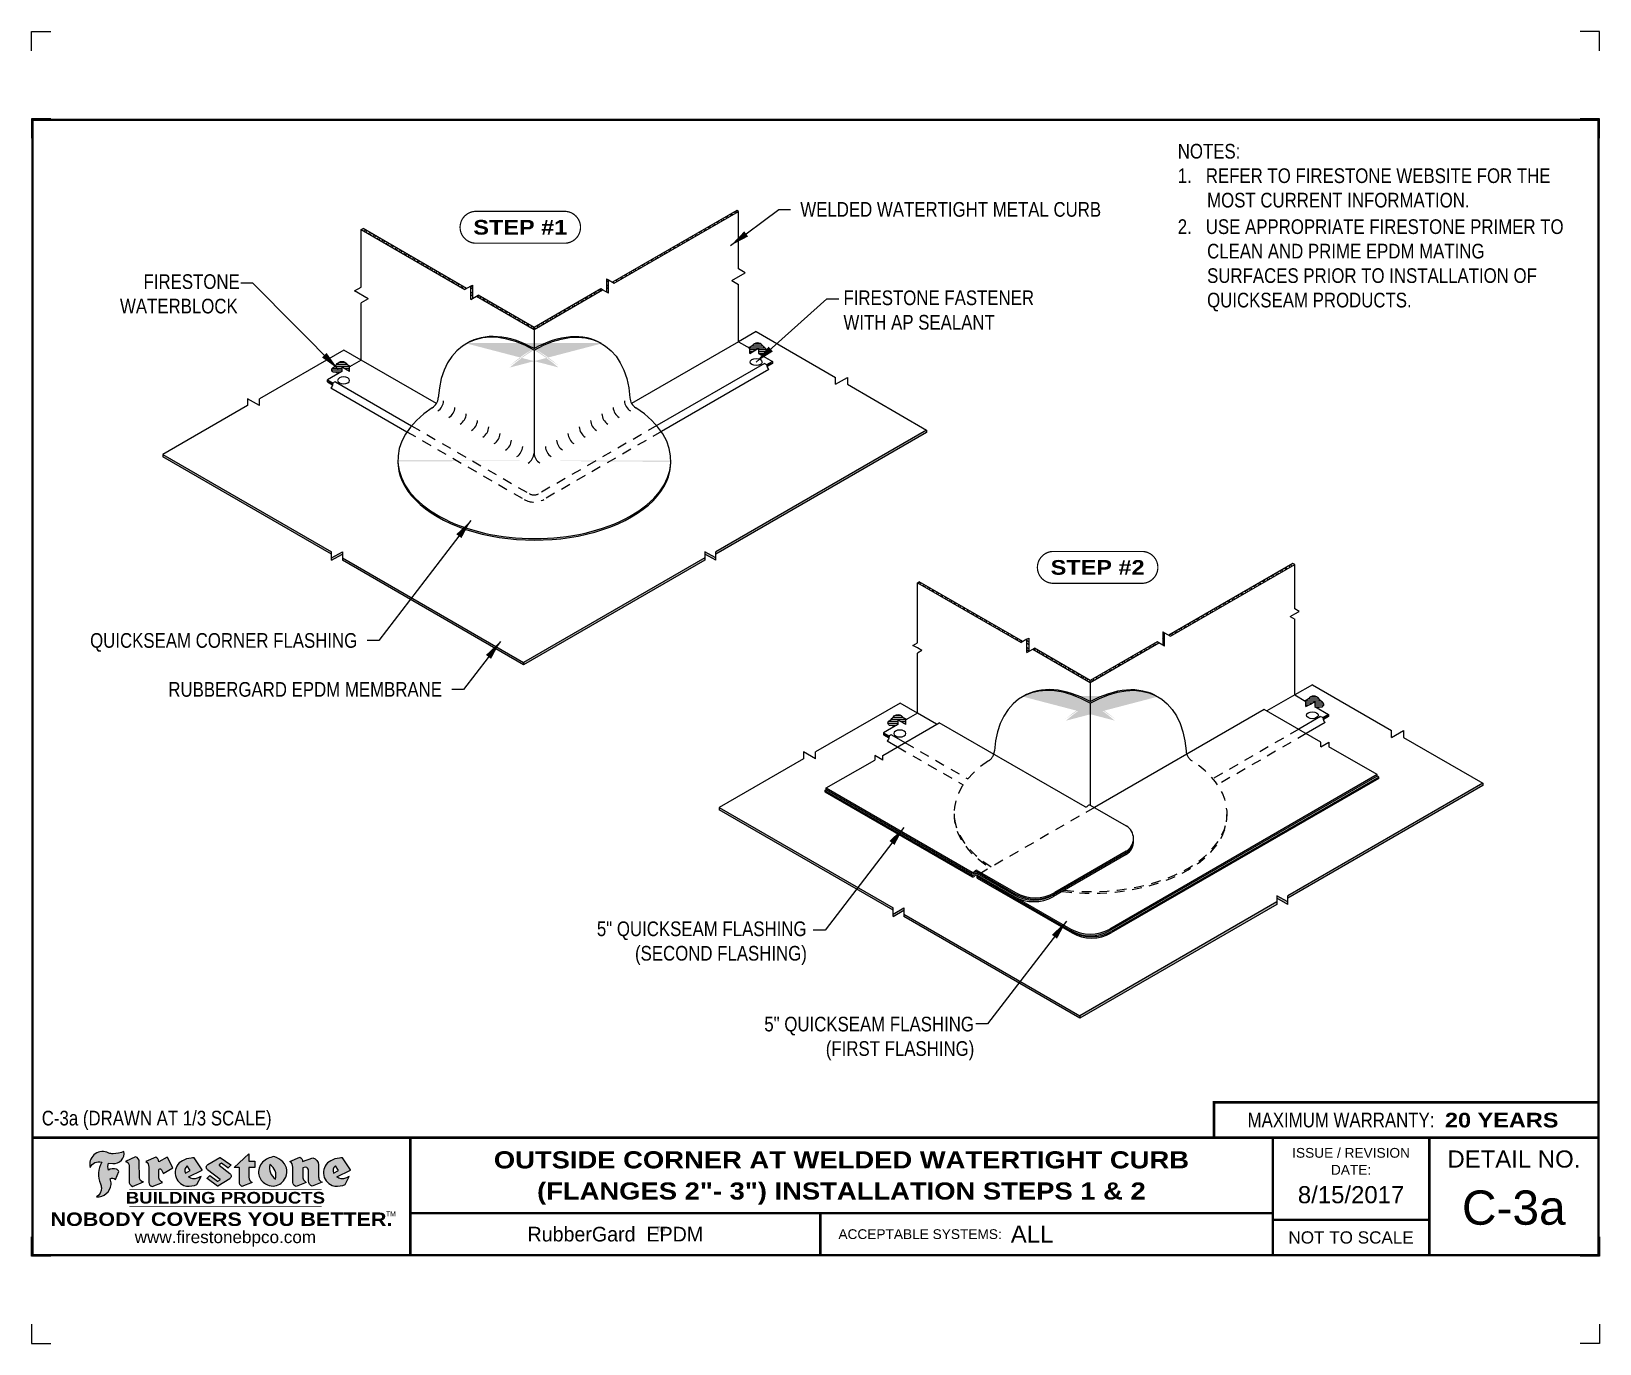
# Model space of a CAD drawing. Header units: inches. Extents: x 143.4 to 163.5, y -203.9 to -187.2.
import ezdxf
from ezdxf.enums import TextEntityAlignment as Align

# ---------------------------------------------------------------- set-up
doc = ezdxf.new("R2010")
doc.units = ezdxf.units.IN
doc.header["$MEASUREMENT"] = 0
doc.linetypes.add('HIDDEN', pattern=[0.375, 0.25, -0.125])
doc.linetypes.add('HIDDEN2', pattern=[0.1875, 0.125, -0.0625])
doc.layers.get('0').update_dxf_attribs({"linetype": 'CONTINUOUS'})
doc.layers.get('DEFPOINTS').update_dxf_attribs({"linetype": 'CONTINUOUS'})
for name, color, linetype in [('FSBP-ACCESSORY-OTHER', 7, 'CONTINUOUS'), ('FSBP-ANNO-NOTE', 7, 'CONTINUOUS'), ('FSBP-MEMBRANE', 7, 'CONTINUOUS'), ('FSBP-SEALANTS', 1, 'CONTINUOUS'), ('FSBP-TTLB', 7, 'CONTINUOUS'), ('FSBP-TTLB-BORDER', 7, 'CONTINUOUS'), ('FSBP-TTLB-TEXT', 7, 'CONTINUOUS')]:
    doc.layers.add(name, color=color, linetype=linetype)
doc.styles.add('FSBP_ARIAL', font='arial.ttf')
doc.styles.add('FSBP_ARIAL_BOLD', font='')
doc.styles.add('FSBP_ARIAL_NAR', font='ARIALN.TTF')
doc.styles.add('FSBP_BANKGOTHIC', font='bgothm.ttf')
doc.styles.get('FSBP_ARIAL_BOLD').set_extended_font_data('Arial Black')
doc.dimstyles.new('FSBP-LEADER', dxfattribs={"dimtxt": 0.1875, "dimasz": 0.25, "dimexe": 0.0625, "dimexo": 0.125, "dimgap": 0.125, "dimtad": 0, "dimtih": 1, "dimtoh": 1, "dimdec": 4, "dimzin": 0, "dimdsep": 46, "dimlunit": 4, "dimtxsty": 'FSBP_ARIAL_NAR', "dimcen": 0.09375, "dimclrd": 256, "dimclre": 256, "dimclrt": 256, "dimadec": 0, "dimazin": 0, "dimtfac": 1, "dimtdec": 4, "dimtofl": 0, "dimtmove": 0, "dimatfit": 3, "dimfxl": 0, "dimtolj": 1, "dimtzin": 0, "dimlwd": -1, "dimlwe": -1, "dimarcsym": 0})
pattern_1 = [(135, (0, 0), (-0.04419417382415922, -0.04419417382415922), []), (135, (-0.03125, 0), (-0.04419417382415922, -0.04419417382415922), [])]
pattern_2 = [(45, (0, 0), (-0.04419417382415922, 0.04419417382415922), []), (45, (0, 0.03125), (-0.04419417382415922, 0.04419417382415922), [])]

msp = doc.modelspace()

# ---------------------------------------------------------------- texts
at = {"layer": 'DEFPOINTS', "style": 'FSBP_ARIAL_NAR'}
msp.add_text('C-3a (DRAWN AT 1/3 SCALE)', height=0.1875, dxfattribs=at).set_placement((143.5798584845296, -201.0655095565149), align=Align.MIDDLE_LEFT)
at = {"layer": 'FSBP-ANNO-NOTE', "style": 'FSBP_ARIAL_NAR'}
msp.add_text('WELDED WATERTIGHT METAL CURB', height=0.1875, dxfattribs=at).set_placement((153.2689497439648, -189.4585586756097), align=Align.MIDDLE_LEFT)
at = {"layer": 'FSBP-ANNO-NOTE', "style": 'FSBP_ARIAL_BOLD'}
for s, p in [('STEP #1', (149.6921324151309, -189.6872129354302)), ('STEP #2', (157.0662683834358, -194.0312612183982))]:
    msp.add_text(s, height=0.1875, dxfattribs=at).set_placement(p, align=Align.MIDDLE_CENTER)
at = {"layer": 'FSBP-ANNO-NOTE', "style": 'FSBP_ARIAL_NAR'}
for s, p in [('QUICKSEAM CORNER FLASHING', (147.6097011687113, -194.9646291264521)), ('RUBBERGARD EPDM MEMBRANE', (148.6922329234419, -195.5896291264521))]:
    msp.add_text(s, height=0.1875, dxfattribs=at).set_placement(p, align=Align.MIDDLE_RIGHT)
at = {"layer": 'FSBP-ANNO-NOTE', "char_height": 0.1875, "attachment_point": 1, "style": 'FSBP_ARIAL_NAR'}
for s, width, gutter_width, heights, insert in [('NOTES:\\P1.   REFER TO FIRESTONE WEBSITE FOR THE                \\P{\\W6.27837; }MOST CURRENT INFORMATION.\\P{\\H0.08333x;\\P}2.   USE APPROPRIATE FIRESTONE PRIMER TO \\P{\\W6.27837; }CLEAN AND PRIME EPDM MATING \\P{\\W6.27837; }SURFACES PRIOR TO INSTALLATION OF \\P{\\W6.27837; }QUICKSEAM PRODUCTS.', 4.986888542189263, 23.08110225731588, [2.327758077406431], (158.0896091806474, -188.6216997933432)), ('{\\W7.97533; }FIRESTONE \\P{\\W2.93893; }WATERBLOCK', 1.675922913218528, 5, [0], (144.4035212792335, -190.2873201503893)), ('FIRESTONE FASTENER\\PWITH AP SEALANT', 2.469300291246327, 5, [0], (153.8198967228594, -190.4939093140716)), ('{\\W2.42442; }5" QUICKSEAM FLASHING \\P{\\W5.2882;  }(SECOND FLASHING)', 2.801271269462291, 5, [0], (150.525589230834, -198.5538134322722)), ('{\\W2.42442; }5" QUICKSEAM FLASHING \\P{\\W7.785;  }(FIRST FLASHING)', 2.801271269462291, 5, [0], (152.664122735721, -199.7707022181895))]:
    msp.add_mtext_dynamic_manual_height_columns(s, width=width, gutter_width=gutter_width, heights=heights, dxfattribs=dict(at, insert=insert))

# ---------------------------------------------------------------- blocks, each defined once
blk = doc.blocks.new('TTLB-EPDM_2')
at = {"layer": 'FSBP-TTLB-TEXT'}
h = blk.add_hatch(color=1, dxfattribs=at)
edge = h.paths.add_edge_path()
edge.add_arc((1.037309769669573, -0.1982514792917306), 0.1319107607348553, 264.0410451462098, 370.3106169565175)
edge.add_arc((1.027551646585694, 0.1214293576525799), 0.3273056962876235, 270.05058356628535, 295.23459397187514, ccw=False)
edge.add_arc((1.022801957313345, -0.06680179986895154), 0.1391656561713503, 249.3281275763668, 272.0749124149863, ccw=False)
edge.add_line((0.9736743133014443, -0.1970076156048179), (0.9474927838574558, -0.1852745150568325))
edge.add_arc((0.8939498971398288, -0.3394262635682071), 0.1631857907024099, 70.84590087378872, 194.3325259843273)
edge.add_arc((0.8444260109029493, -0.4259936440910768), 0.1179914261095279, 70.96950098067128, 156.9641407594482, ccw=False)
edge.add_arc((1.153141409296894, -0.4684497516079468), 0.3110405457095052, 150.3231137483159, 203.2084295854517)
edge.add_arc((0.7562495500622943, -0.6412608153899899), 0.1218587156617311, 0.8849157075190988, 24.34668939894999, ccw=False)
edge.add_arc((0.7493781665697374, -0.6475258110744375), 0.1289731377238325, -58.36655102076742, 3.6216782311386737, ccw=False)
edge.add_arc((0.8256699029544474, -0.5792158350996106), 0.1783301886510354, 267.2205474105585, 354.1381621173521)
edge.add_arc((0.7903121048625305, -0.6011409294291745), 0.212787892960859, 0.9996158580669322, 21.00503380861244)
edge.add_arc((1.01880712263941, -0.5666691048185161), 0.05136395668415847, 40.82117713173261, 125.52727787225791, ccw=False)
edge.add_line((1.057676976260041, -0.5330924682126437), (1.102776947655911, -0.4308018311949837))
edge.add_arc((1.040858222524664, -0.4699705673995949), 0.07326744446031509, 32.31675181867256, 66.31481236598174)
edge.add_arc((1.032262518825329, -0.5063316993097662), 0.1102246948011782, 69.8179132332389, 125.254734720681)
edge.add_arc((1.127708877207287, -0.368959353531244), 0.1659710644737306, 164.1569669952081, 196.5811013160487, ccw=False)
edge.add_line((0.9680425188342383, -0.3236487780942383), (1.023615334387159, -0.3294494641845773))
h = blk.add_hatch(color=1, dxfattribs=at)
edge = h.paths.add_edge_path()
edge.add_line((1.275239419159561, -0.6223407783464694), (1.415345367376062, -0.5660418822574371))
edge.add_arc((1.421019305783958, -0.5090099247487757), 0.05731350411836949, 181.9717871001989, 264.31851000495806, ccw=False)
edge.add_line((1.363739737527226, -0.5109819325197265), (1.363412352251203, -0.3102363679013962))
edge.add_arc((1.294263659668751, -0.3103491388303989), 0.06914878453844908, 0.0934405599591014, 72.42834396969012)
edge.add_line((1.315139561173908, -0.2444268274366692), (1.186839444240604, -0.3024209471341379))
edge.add_arc((1.175246268095289, -0.3585110609420917), 0.05727567197445628, -0.017399788185912257, 78.322067691347, ccw=False)
edge.add_line((1.232521937428658, -0.3585284546236807), (1.232574268422297, -0.555126496687123))
edge.add_arc((1.305699496415486, -0.5558575689677219), 0.07312888236350451, 179.4272023230205, 245.3845503102953)
h = blk.add_hatch(color=1, dxfattribs=at)
edge = h.paths.add_edge_path()
edge.add_line((1.792026821926584, -0.3839679064720229), (1.722158956877934, -0.2518542302253621))
edge.add_arc((1.720119655279638, -0.2529327078887852), 0.002306916790721817, 27.87197133405656, 117.3766794470751)
edge.add_line((1.719058846382097, -0.250884159729182), (1.610638460368705, -0.3070279753467702))
edge.add_arc((1.547088841662962, -0.3061026658494403), 0.06355635479880145, 359.165808011073, 425.8793658831422)
edge.add_line((1.573061729235633, -0.2480956029480268), (1.446879247402876, -0.3051325108639702))
edge.add_arc((1.407812067100189, -0.370357133046621), 0.07602957263902092, -3.441403975725109, 59.07992244284969, ccw=False)
edge.add_line((1.483704536400296, -0.3749210150788969), (1.483704536400296, -0.5723838140635706))
edge.add_arc((1.54053746518044, -0.568254406115083), 0.05698275005415228, 184.1557352478595, 255.3066498366543)
edge.add_line((1.526084036778343, -0.6233736605654059), (1.657291340682093, -0.570650514527486))
edge.add_arc((1.688298576827198, -0.5021390388423987), 0.0752015358480571, 207.5160880841914, 245.649226723163, ccw=False)
edge.add_arc((1.721050197024907, -0.4914488168456328), 0.1093332836229113, 179.4823365255141, 204.5537900001094, ccw=False)
edge.add_line((1.611721375809452, -0.4904610114968335), (1.611721375809452, -0.4126404716788983))
edge.add_arc((1.628589765097195, -0.414159299036043), 0.01693662875851176, 28.356188110622725, 174.8549701683585, ccw=False)
edge.add_arc((1.627340435522395, -0.4197189881350504), 0.02111886817708033, 22.216893572439517, 40.10213956426492, ccw=False)
edge.add_line((1.646891420738257, -0.4117336534413738), (1.666638796144639, -0.4549750258192233))
edge.add_arc((1.668737246926742, -0.4540167099035481), 0.002306916790685496, 204.545128184284, 299.6323508190091)
edge.add_line((1.669877862091766, -0.4560219186518992), (1.791128135493295, -0.3870515928837648))
edge.add_line((1.791128135493295, -0.3870515928837648), (1.792026821926584, -0.3839679064720229))
h = blk.add_hatch(color=1, dxfattribs=at)
h.paths.add_polyline_path([(2.063388732080512, -0.2583237030618903, 0.02524281661523788), (2.025024361750752, -0.2610532129309178, 0.1213611957758757), (1.901773912052249, -0.3008158885520373, 0.6151668103976068), (1.93274136141747, -0.6099060679591872, 0.05306812109568645), (1.967936229862175, -0.617865745600497, 0.1150932231766138), (2.099126721549737, -0.5994933789882708), (2.151195569562105, -0.4944891916583316, -0.08755405562188731), (2.104230609512001, -0.5187113292177372, -0.265591761123442), (1.992692314386659, -0.5010701623316862), (2.165347897647223, -0.4141184325909109, 0.4518949533370738), (2.166222728871162, -0.4107679608846269)])
h.paths.add_polyline_path([(2.014217313945437, -0.4188965037300676), (1.951113654018855, -0.4515330109460507, -0.3720533890450154), (1.973177450672722, -0.3607130665457561)], flags=16)
h = blk.add_hatch(color=1, dxfattribs=at)
edge = h.paths.add_edge_path()
edge.add_arc((2.260407392426802, -0.3775796671688782), 0.04152450223225729, 123.20805433950699, 232.2027298779723, ccw=False)
edge.add_line((2.237665217914071, -0.3428366421988329), (2.393535971665983, -0.2540943745380986))
edge.add_arc((2.394677353533142, -0.2560991469722482), 0.002306916790741334, 55.64644466176611, 119.65426054492559, ccw=False)
edge.add_line((2.395979141996861, -0.2541946229174954), (2.531809646140459, -0.3470380726374032))
edge.add_arc((2.530468902927946, -0.3489153772789875), 0.002306916790700397, -42.731101238422525, 54.4661353739603, ccw=False)
edge.add_line((2.532163440279987, -0.3504807552658491), (2.498457913851155, -0.3869673252714421))
edge.add_arc((2.496763376499139, -0.3854019472845934), 0.002306916790672934, 233.7527076894875, 317.26889876138785, ccw=False)
edge.add_line((2.495399362263356, -0.38726241234572), (2.413849913492982, -0.3274738082119626))
edge.add_arc((2.412485899257181, -0.3293342732731342), 0.002306916790720064, 53.75270768979358, 124.4135619297835)
edge.add_line((2.41118211687575, -0.3274311136421062), (2.382933981293377, -0.346782838468144))
edge.add_arc((2.38423776367478, -0.3486859980991606), 0.002306916790694898, 124.4135619293799, 231.8459020253626)
edge.add_line((2.382812599816248, -0.3505000469010184), (2.519899969301207, -0.4581994452042721))
edge.add_arc((2.494247019847682, -0.4908523236374461), 0.04152450223225742, -55.21225898295222, 51.84590202520428, ccw=False)
edge.add_line((2.517938320565804, -0.5249552055672808), (2.364434947484597, -0.6179520922513717))
edge.add_arc((2.36323960192349, -0.6159790200102006), 0.002306916790726996, 233.2955624372927, 301.20872157023314, ccw=False)
edge.add_line((2.361860787187538, -0.6178285429225383), (2.231266621301074, -0.5204709167214361))
edge.add_arc((2.232647938930649, -0.5186232623475259), 0.002306916790697672, 135.5134179846393, 233.21798691998708, ccw=False)
edge.add_line((2.231002150870836, -0.5170067083764565), (2.262839375599356, -0.4845937328397696))
edge.add_arc((2.264485163659225, -0.4862102868108537), 0.002306916790748497, 53.0352839999411, 135.513417985369, ccw=False)
edge.add_line((2.265872365996302, -0.4843670465239001), (2.361834678328762, -0.5565872257804898))
edge.add_arc((2.363221880665761, -0.5547439854936304), 0.002306916790627066, 233.0352840000685, 302.2362632414394)
edge.add_line((2.36445241715569, -0.5566953042850713), (2.39428499383348, -0.5378823484768844))
edge.add_arc((2.393054457343549, -0.5359310296853765), 0.002306916790685166, 302.2362632406177, 412.2027298768422)
edge.add_line((2.394468296066179, -0.5341081404551886), (2.234958295420142, -0.4103916733127022))
h = blk.add_hatch(color=1, dxfattribs=at)
edge = h.paths.add_edge_path()
edge.add_line((2.763460561272041, -0.2072496393923444), (2.763460561272041, -0.2969520779963801))
edge.add_arc((2.765767478062699, -0.2969520779963943), 0.00230691679065842, 179.9999999996471, 269.9999999996471)
edge.add_line((2.765767478062685, -0.2992589947870528), (2.835417693520355, -0.2992589947870528))
edge.add_arc((2.835417693520355, -0.3015659115777538), 0.002306916790701052, 0, 90, ccw=False)
edge.add_line((2.837724610311056, -0.3015659115777538), (2.837724610311056, -0.3790761307453892))
edge.add_arc((2.83541769352037, -0.3790761307453749), 0.002306916790686842, 269.99999999964706, 359.99999999964706, ccw=False)
edge.add_line((2.835417693520355, -0.3813830475360618), (2.765767478062685, -0.3813830475360618))
edge.add_arc((2.765767478062699, -0.3836899643267202), 0.00230691679065842, 90.00000000035294, 180.0000000003529)
edge.add_line((2.763460561272041, -0.3836899643267344), (2.763460561272041, -0.5033995910642801))
edge.add_arc((2.836735953378943, -0.5071368822038516), 0.07337063740681413, 177.0802527808789, 245.3249543133826)
edge.add_line((2.806105814540615, -0.5738080530967267), (2.674529557384915, -0.6226036013049594))
edge.add_arc((2.708610405062069, -0.564298408791804), 0.06753517344606039, 177.0345319916277, 239.6926428024901, ccw=False)
edge.add_line((2.641165668230087, -0.560804539009709), (2.641165668230087, -0.3836899643267344))
edge.add_arc((2.638858751439429, -0.3836899643267202), 0.00230691679065842, 359.9999999996471, 449.999999999647)
edge.add_line((2.638858751439443, -0.3813830475360618), (2.572857950769389, -0.3813830475360618))
edge.add_line((2.572857950769389, -0.3813830475360618), (2.763460561272041, -0.2072496393923444))
h = blk.add_hatch(color=1, dxfattribs=at)
edge = h.paths.add_edge_path(flags=16)
edge.add_arc((2.940363509127394, -0.4847985213681437), 0.1684614578629418, 344.5558804047865, 417.0140046669545)
edge.add_arc((3.194458079644619, -0.3883534532477785), 0.1684614578629414, 164.5558804047864, 237.0140046669546)
edge = h.paths.add_edge_path()
edge.add_arc((3.069375116502199, -0.4399344555144872), 0.1828726885096673, 136.0914512150047, 191.213418978326)
edge.add_arc((3.064939550433406, -0.4318234379590333), 0.1803148804748503, 194.0167254156723, 240.6663730831859)
edge.add_arc((3.098047041778981, -0.3845058757092554), 0.2378525180183701, 239.2975390661776, 264.2889872773176)
edge.add_arc((3.04884478212623, -0.4190232383793012), 0.203760689247156, 277.1986764832036, 326.503572961274)
edge.add_arc((3.077739326803546, -0.4341046616465112), 0.171374865791709, 325.3768876809902, 406.3828327799087)
edge.add_arc((3.011839488065919, -0.4896144380417797), 0.2571945645850002, 44.28462553519766, 73.82901434867304)
edge.add_arc((3.117152499586992, -0.4983433120546693), 0.2579560664039132, 97.50292863483666, 134.1039137579027)
h = blk.add_hatch(color=1, dxfattribs=at)
edge = h.paths.add_edge_path()
edge.add_line((3.322690228557462, -0.5721896537377091), (3.322690228557462, -0.3749210150788969))
edge.add_arc((3.246797759257384, -0.3703571330465745), 0.076029572638996, 356.5585960242387, 419.0799224428129)
edge.add_line((3.285864939560099, -0.3051325108639702), (3.412047421392799, -0.2480956029480268))
edge.add_arc((3.386074533820159, -0.3061026658494941), 0.06355635479883807, 0.3962622833877276, 65.87936588318718, ccw=False)
edge.add_line((3.449629368605429, -0.3056631084210863), (3.580526418688805, -0.2593848434574539))
edge.add_arc((3.555744121700958, -0.3530904070730321), 0.09692726601172152, 2.366977007666776, 75.18615851992018, ccw=False)
edge.add_line((3.652588689330287, -0.3490873311063041), (3.652588689330287, -0.4883770011386872))
edge.add_arc((3.761877549389556, -0.4914934052703811), 0.1093332836229047, 178.3666365323574, 204.5537900000422)
edge.add_arc((3.729125929191727, -0.5021836272670953), 0.07520153584796169, 207.5160880841711, 245.2240541443093)
edge.add_line((3.697611150971852, -0.5704631245385627), (3.572585913552643, -0.6207021253773775))
edge.add_arc((3.59534718600759, -0.5526356419907701), 0.07177131519198746, 180.3328587115751, 251.51018566665869, ccw=False)
edge.add_line((3.523577081955409, -0.5530525936986663), (3.523577081955409, -0.4153032515383615))
edge.add_arc((3.486319529276879, -0.4148773504126441), 0.0372599868942854, 359.3450650296066, 449.0500281941028)
edge.add_arc((3.482769874121713, -0.4419622099033496), 0.06447454900600783, 86.29402372314017, 119.8211331593848)
edge.add_line((3.450707067966732, -0.3860252459975726), (3.450707067966732, -0.4904610114968335))
edge.add_arc((3.560035889182251, -0.491448816845647), 0.1093332836229751, 179.4823365255069, 204.5537900001023)
edge.add_arc((3.527284268984408, -0.5021390388424952), 0.07520153584796385, 207.5160880841699, 245.6492267231416)
edge.add_line((3.496277032839316, -0.570650514527486), (3.365069728935509, -0.6233736605654059))
edge.add_arc((3.37950248606194, -0.5682868177318081), 0.05694615642555727, 183.9298782390169, 255.318496325343, ccw=False)
h = blk.add_hatch(color=1, dxfattribs=at)
h.paths.add_polyline_path([(3.957695472291277, -0.2583237030618903, 0.02524281661523822), (3.919331101961575, -0.2610532129309178, 0.1085638477195505), (3.807890832595604, -0.2939221658134414, 0.6425897848490651), (3.827048101628293, -0.6099060679591872, 0.05306812109569052), (3.862242970072884, -0.617865745600497, 0.1150932231766133), (3.993433461760503, -0.5994933789882708), (4.045502309772871, -0.4944891916583316, -0.08755405562189084), (3.998537349722767, -0.5187113292177372, -0.2655917611234366), (3.886999054597368, -0.5010701623316862), (4.059654637857989, -0.4141184325909109, 0.4518949533370731), (4.060529469081928, -0.4107679608846269)])
h.paths.add_polyline_path([(3.90852405415626, -0.4188965037300676), (3.845420394229677, -0.4515330109460507, -0.3720533890450147), (3.867484190883488, -0.3607130665457561)], flags=16)
at = {"layer": 'DEFPOINTS', "linetype": 'Continuous', "ltscale": 1.75}
for points in [[(-0.015625, 13.88083333333333), (-0.015625, 14.13083333333333), (0.234375, 14.13083333333333)], [(20.01562500000003, 13.88083333333333), (20.01562500000003, 14.13083333333333), (19.76562500000003, 14.13083333333333)], [(-0.015625, -2.380833333333342), (-0.015625, -2.630833333333342), (0.234375, -2.630833333333342)], [(20.01562500000003, -2.380833333333342), (20.01562500000003, -2.630833333333342), (19.76562500000003, -2.630833333333342)]]:
    blk.add_lwpolyline(points, dxfattribs=at)
at = {"layer": 'DEFPOINTS', "color": 1}
for points in [[(0.234375, 13.015625), (-0.015625, 13.015625), (-0.015625, 12.765625)], [(20.015625, 12.765625), (20.015625, 13.015625), (19.765625, 13.015625)], [(0.234375, -1.515625), (-0.015625, -1.515625), (-0.015625, -1.265625)], [(20.015625, -1.265625), (20.015625, -1.515625), (19.765625, -1.515625)]]:
    blk.add_lwpolyline(points, dxfattribs=at)
at = {"layer": 'FSBP-TTLB', "const_width": 0.03125}
blk.add_lwpolyline([(15.09028770518938, 0), (20, 0), (20, 0.4512598240669945), (15.09028770518938, 0.4512598240669945)], close=True, dxfattribs=at)
for points in [[(0, 0), (0, -1.5), (20, -1.5), (20, 0), (0, 0)], [(4.825208527206769, 0), (4.825208527206769, -0.9643749050531198)], [(15.84028770518938, 0), (15.84028770518938, -0.9643749050531198)], [(17.84110496735593, 0), (17.84110496735593, -1.5)], [(20, 0), (20, -1.5)], [(4.825208527206769, -0.9643749050531198), (15.84028770518938, -0.9643749050531198)], [(4.825208527206769, -0.9643749050531198), (4.825208527206769, -1.5)], [(15.84028770518938, -0.9643749050531198), (15.84028770518938, -1.5)], [(15.84028770518938, -1.048740175933006), (17.84110496735593, -1.048740175933006)]]:
    blk.add_lwpolyline(points, dxfattribs=at)
at = {"layer": 'FSBP-TTLB-BORDER', "const_width": 0.03125}
blk.add_lwpolyline([(20, 0), (20, 13), (0, 13), (0, 0)], dxfattribs=at)
at = {"layer": 'FSBP-TTLB-TEXT', "color": 1}
blk.add_line((0.7358432058323388, -0.379822754145593), (0.7358432058323388, -0.379822754145593), dxfattribs=at)
for points in [[(1.023615323725323, -0.3294494630716969, 0.5000510906601082), (1.167090420776901, -0.1746414942047778, -0.1103304102359608), (1.027840608309816, -0.2058762110801382, -0.09957876667165425), (0.9736743133014443, -0.1970076156048179), (0.9474927838574558, -0.1852745150568325, 0.5978159689075124), (0.7358432058323388, -0.379822754145593, -0.3938834584182213), (0.8828996422548698, -0.3144510229727047, 0.2349406564350952), (0.86727108227484, -0.5910237178633082, -0.1027304183841549), (0.8780937320133262, -0.6393788197974146, -0.2772692352614086), (0.8170223912655956, -0.7573362346216896, 0.3985429150902959), (1.003067614090241, -0.5974286950643517, 0.0875124847930418), (0.9889600163401155, -0.5248671157293501, -0.3874031597924062), (1.057676976260041, -0.5330924682126437), (1.102776947655911, -0.4308018311949837, 0.1494423498871741), (1.07029056398062, -0.4028746979725923, 0.2467195073738216), (0.9686394281704906, -0.4163228904100862, -0.1424285161541127), (0.9680425188342383, -0.3236487780942383), (1.023615334387159, -0.3294494641845773)], [(2.166222728871162, -0.4107679608846269), (2.063388732080512, -0.2583237030618903, 0.02524281661523788), (2.025024361750752, -0.2610532129309178, 0.1085638477195265), (1.913584092384895, -0.2939221658134414, 0.6425897848491228), (1.93274136141747, -0.6099060679591872, 0.05306812109568648), (1.967936229862175, -0.617865745600497, 0.1150932231766137), (2.099126721549737, -0.5994933789882708), (2.151195569562105, -0.4944891916583316, -0.0875540556218873), (2.104230609512001, -0.5187113292177372, -0.2655917611234418), (1.992692314386659, -0.5010701623316862), (2.165347897647223, -0.4141184325909109)], [(2.763460561272041, -0.2072496393923444), (2.763460561272041, -0.2969520779963801, 0.4142135623730958), (2.765767478062685, -0.2992589947870528), (2.835417693520355, -0.2992589947870528, -0.414213562373095), (2.837724610311056, -0.3015659115777538), (2.837724610311056, -0.3790761307453892, -0.4142135623730938), (2.835417693520355, -0.3813830475360618), (2.765767478062685, -0.3813830475360618, 0.4142135623730958), (2.763460561272041, -0.3836899643267344), (2.763460561272041, -0.5033995910642801, 0.3068985753588853), (2.806105814540615, -0.5738080530967267), (2.674529557384915, -0.6226036013049594, -0.2804194150632976), (2.641165668230087, -0.560804539009709), (2.641165668230087, -0.3836899643267344, 0.414213562373095), (2.638858751439443, -0.3813830475360618), (2.572857950769389, -0.3813830475360618), (2.763460561272041, -0.2072496393923444)], [(4.060529469081928, -0.4107679608846269), (3.957695472291277, -0.2583237030618903, 0.02524281661523788), (3.919331101961575, -0.2610532129309178, 0.1085638477195265), (3.807890832595604, -0.2939221658134414, 0.6425897848491228), (3.827048101628293, -0.6099060679591872, 0.05306812109568648), (3.862242970072884, -0.617865745600497, 0.1150932231766137), (3.993433461760503, -0.5994933789882708), (4.045502309772871, -0.4944891916583316, -0.0875540556218873), (3.998537349722767, -0.5187113292177372, -0.2655917611234418), (3.886999054597368, -0.5010701623316862), (4.059654637857989, -0.4141184325909109)], [(4.059654637857989, -0.4141184325909109, 0.4518949533370731), (4.060529469081928, -0.4107679608846269, 0.4518949533370731)]]:
    blk.add_lwpolyline(points, format="xyb", dxfattribs=at)
for points in [[(1.275239419159561, -0.6223407783464694), (1.415345367376062, -0.5660418822574371, -0.3756100036733062), (1.363739737527226, -0.5109819325197265), (1.363412352251203, -0.3102363679013962, 0.3265360292958048), (1.315139561173908, -0.2444268274366692), (1.186839444240604, -0.3024209471341379, -0.3557863980845349), (1.232521937428658, -0.3585284546236807), (1.232574268422297, -0.555126496687123, 0.2960110723418457)], [(1.792026821926584, -0.3839679064720229), (1.722158956877934, -0.2518542302253621, 0.4116839150163434), (1.719058846382097, -0.250884159729182), (1.610638460368705, -0.3070279753467702, 0.2996033003794034), (1.573061729235633, -0.2480956029480268), (1.446879247402876, -0.3051325108639702, -0.2797757560995365), (1.483704536400296, -0.3749210150788969), (1.483704536400296, -0.5723838140635706, 0.320828638474519), (1.526084036778343, -0.6233736605654059), (1.657291340682093, -0.570650514527486, -0.1679398621276611), (1.621603752698661, -0.5368819723450571, -0.1098333365370753), (1.611721375809452, -0.4904610114968335), (1.611721375809452, -0.4126404716788983, -0.743334502655012), (1.64349420176768, -0.4061152228778298, -0.07819791644735608), (1.646891420738257, -0.4117336534413738), (1.666638796144639, -0.4549750258192233, 0.4404648714563479), (1.669877862091766, -0.4560219186518992), (1.791128135493295, -0.3870515928837648)], [(1.951113654018855, -0.4515330109460507), (2.014217313945437, -0.4188965037300676), (1.973177450672722, -0.3607130665457561, 0.3720533890450154)], [(2.234958295420142, -0.4103916733127022, -0.5150044486718882), (2.237665217914071, -0.3428366421988329), (2.393535971665983, -0.2540943745380986, -0.2867822934100265), (2.395979141996861, -0.2541946229174954), (2.531809646140459, -0.3470380726374032, -0.4515027974650387), (2.532163440279987, -0.3504807552658491), (2.498457913851155, -0.3869673252714421, -0.3814439164929681), (2.495399362263356, -0.38726241234572), (2.413849913492982, -0.3274738082119626, 0.3184718635035665), (2.41118211687575, -0.3274311136421062), (2.382933981293377, -0.346782838468144, 0.5064094529656681), (2.382812599816248, -0.3505000469010184), (2.519899969301207, -0.4581994452042721, -0.5043597839115849), (2.517938320565804, -0.5249552055672808), (2.364434947484597, -0.6179520922513717, -0.3053163970316367), (2.361860787187538, -0.6178285429225383), (2.231266621301074, -0.5204709167214361, -0.4541703869768119), (2.231002150870836, -0.5170067083764565), (2.262839375599356, -0.4845937328397696, -0.3762644290664977), (2.265872365996302, -0.4843670465239001), (2.361834678328762, -0.5565872257804898, 0.3114700032088108), (2.36445241715569, -0.5566953042850713), (2.39428499383348, -0.5378823484768844, 0.520381097387146), (2.394468296066179, -0.5341081404551886)], [(2.937624918725987, -0.3131105398334029, 0.2452625673097023), (2.889993533867141, -0.4754966266250307, 0.2064059665179019), (2.976604338974084, -0.5890186876871866, 0.1094800500670344), (3.074378098474654, -0.6211778035979165, 0.2185147641853038), (3.218764944843201, -0.5314757029352819, 0.3689489483072479), (3.195959963110113, -0.3100352223135445, 0.1296305888694145), (3.0834694040758, -0.242595816912754, 0.1610736375384317)], [(3.10274193015772, -0.5296595419651595, 0.3271311138286319), (3.032079658614293, -0.3434924326507627, 0.3271311138286322)], [(3.322690228557462, -0.5721896537377091), (3.322690228557462, -0.3749210150788969, 0.2797757560995341), (3.285864939560099, -0.3051325108639702), (3.412047421392799, -0.2480956029480268, -0.2937618496109166), (3.449629368605429, -0.3056631084210863), (3.580526418688805, -0.2593848434574539, -0.3288760160581939), (3.652588689330287, -0.3490873311063041), (3.652588689330287, -0.4883770011386872, 0.114762897203527), (3.662431105063263, -0.536926560769686, 0.166032965990522), (3.697611150971852, -0.5704631245385627), (3.572585913552643, -0.6207021253773775, -0.3209557512194564), (3.523577081955409, -0.5530525936986663), (3.523577081955409, -0.4153032515383615, 0.4127061514896111), (3.48693727661589, -0.3776224848030694, 0.1473421876160361), (3.450707067966732, -0.3860252459975726), (3.450707067966732, -0.4904610114968335, 0.1098333365370753), (3.460589444855941, -0.5368819723450855, 0.1679398621276611), (3.496277032839316, -0.570650514527486), (3.365069728935509, -0.6233736605654059, -0.3219729545308964), (3.322690228557462, -0.5721896537377091, 29.1476284739)], [(3.845420394229677, -0.4515330109460507), (3.90852405415626, -0.4188965037300676), (3.867484190883488, -0.3607130665457561, 0.3720533890450154)]]:
    blk.add_lwpolyline(points, format="xyb", close=True, dxfattribs=at)
at = {"layer": 'FSBP-TTLB-TEXT'}
for points, const_width in [([(1.233926579809207, -0.6584455781731435), (3.691229482685259, -0.6584455781731577)], 0.0078125), ([(1.233926579809207, -0.8761560960495984), (3.691229482685259, -0.8761560960495842)], 0.0078125), ([(10.06152282927678, -0.9643749050531198), (10.06152282927678, -1.5)], 0.03125)]:
    blk.add_lwpolyline(points, dxfattribs=dict(at, const_width=const_width))
at = {"layer": 'FSBP-TTLB-TEXT', "color": 1}
for centre, start, end in [((1.789987520328282, -0.3850463841354355), 299.6323508193319, 27.87197133380463), ((2.164310260790558, -0.412058050385383), 296.7304547840455, 34.00233684987403)]:
    blk.add_arc(centre, 0.00230691679068068, start, end, dxfattribs=at)
at = {"layer": 'FSBP-TTLB-TEXT', "style": 'FSBP_ARIAL_NAR'}
blk.add_text('MAXIMUM WARRANTY:', height=0.1875, dxfattribs=at).set_placement((17.90516569312837, 0.2256299120335257), align=Align.MIDDLE_RIGHT)
at = {"layer": 'FSBP-TTLB-TEXT'}
for s, height, style, p in [('ISSUE / REVISION', 0.125, 'FSBP_ARIAL', (16.84069633627263, -0.1938496373466023)), ('DETAIL NO.', 0.21875, 'FSBP_ARIAL', (18.92055248367797, -0.2724398367368792)), ('DATE:', 0.125, 'FSBP_ARIAL', (16.84069633627263, -0.409973105348854)), ('www.firestonebpco.com', 0.15625, 'FSBP_ARIAL', (2.462578031247233, -1.268657306740124)), ('RubberGard  EPDM', 0.1875, 'FSBP_BANKGOTHIC', (7.443365678241776, -1.23218745252656)), ('TM', 0.0625, 'FSBP_BANKGOTHIC', (8.023397742165457, -1.169706269210366)), ('NOT TO SCALE', 0.15625, 'FSBP_ARIAL', (16.84069633627263, -1.274370087966503))]:
    blk.add_text(s, height=height, dxfattribs=dict(at, style=style)).set_placement(p, align=Align.MIDDLE_CENTER)
at = {"layer": 'FSBP-TTLB-TEXT', "lineweight": 18, "style": 'FSBP_ARIAL_BOLD'}
blk.add_text('BUILDING PRODUCTS', height=0.1484375, dxfattribs=at).set_placement((2.462578031247233, -0.7673008371113639), align=Align.MIDDLE_CENTER)
at = {"layer": 'FSBP-TTLB-TEXT', "color": 1}
for s, height, style, p in [('NOBODY COVERS YOU BETTER.', 0.171875, 'FSBP_ARIAL_BOLD', (2.412604263603384, -1.041650450587369)), ('TM', 0.0625, 'FSBP_BANKGOTHIC', (4.576671173373001, -0.9725745042934193))]:
    blk.add_text(s, height=height, dxfattribs=dict(at, style=style)).set_placement(p, align=Align.MIDDLE_CENTER)
at = {"layer": 'FSBP-TTLB-TEXT', "style": 'FSBP_ARIAL'}
blk.add_text('ACCEPTABLE SYSTEMS:', height=0.125, dxfattribs=at).set_placement((10.29281281591562, -1.23218745252656), align=Align.MIDDLE_LEFT)
at = {"layer": 'FSBP-TTLB-TEXT'}
for tag, height, style, p in [('MAXIMUM_WARRANTY', 0.1875, 'FSBP_ARIAL_BOLD', (18.03987100774941, 0.2240244307510579)), ('ACCPT_SYSTEMS', 0.21875, 'FSBP_ARIAL', (12.49438170418193, -1.23218745252656))]:
    blk.add_attdef(tag, text='', height=height, dxfattribs=dict(at, style=style)).set_placement(p, align=Align.MIDDLE_LEFT)
for tag, height, style, p in [('DETAIL_DESCP_LINE_1', 0.21875, 'FSBP_ARIAL_BOLD', (10.33118450231211, -0.2831249841755152)), ('DETAIL_DESCP_LINE_2', 0.21875, 'FSBP_ARIAL_BOLD', (10.33118450231211, -0.6812499208775904)), ('ISSUE_REV_DATE', 0.21875, 'FSBP_ARIAL', (16.84069633627263, -0.7282559425942452)), ('DETAIL_NUMBER', 0.4375, 'FSBP_ARIAL', (18.91941590748775, -0.8931630692489421))]:
    blk.add_attdef(tag, text='', height=height, dxfattribs=dict(at, style=style)).set_placement(p, align=Align.MIDDLE_CENTER)

# ---------------------------------------------------------------- hatches: boundary and pattern name
at = {"layer": 'FSBP-ACCESSORY-OTHER'}
h = msp.add_hatch(dxfattribs=at)
h.set_pattern_fill('STEEL', color=256, scale=0.5, angle=90, style=0)
h.set_pattern_definition(pattern_1)
h.paths.add_polyline_path([(150.7426932328243, -190.4860283233467), (150.720140487934, -190.4730074900133), (149.8676615253532, -190.9651864485378), (149.8676615253532, -190.9912281152045)])
h.paths.add_polyline_path([(152.4787640461589, -189.4837073719356), (152.4562113012686, -189.4706865386023), (150.8692376032882, -190.3869262303282), (150.8917903481784, -190.3999470636616)])
h.paths.add_polyline_path([(149.0809874950226, -190.4249187256768), (149.0584347501324, -190.4379395590101), (149.0584347501324, -190.5240208186953), (149.0584347501324, -190.6101020783804), (149.0809874950226, -190.5970812450471)])
h = msp.add_hatch(dxfattribs=at)
h.set_pattern_fill('STEEL', color=256, scale=0.5, style=0)
h.set_pattern_definition(pattern_2)
h.paths.add_polyline_path([(150.8172417905013, -190.356906433819), (150.7946890456111, -190.3438856004856), (150.7946890456111, -190.5160481198559), (150.8172417905013, -190.5290689531892), (150.8172417905013, -190.4429876935041)])
h.paths.add_polyline_path([(149.1555360526997, -190.5540406152045), (149.1329833078095, -190.5670614485379), (149.8676615253533, -190.9912281152046), (149.8676615253532, -190.9651864485378)])
h.paths.add_polyline_path([(147.6833498299197, -189.7040735031852), (147.6607970850294, -189.7170943365186), (148.9838861924553, -190.4809801888527), (149.0064389373455, -190.4679593555194)])
h = msp.add_hatch(dxfattribs=at)
h.set_pattern_fill('STEEL', color=256, scale=0.1777777777777778, angle=45, style=0)
h.set_pattern_definition([(90, (82.36479536331339, -134.2164186217957), (-0.02222222222222222, 3.08395284618099e-18), []), (90, (82.35693862130023, -134.2085618797825), (-0.02222222222222222, 3.08395284618099e-18), [])])
edge = h.paths.add_edge_path()
edge.add_spline(control_points=[(152.8383368545609, -191.4427745808825), (152.8419784260424, -191.4488714325515), (152.8434973154028, -191.4568348705639), (152.8451649193142, -191.4648740625214)], knot_values=[0.07603034973956763, 0.07603034973956763, 0.07603034973956763, 0.07603034973956763, 0.1280558160719404, 0.1280558160719404, 0.1280558160719404, 0.1280558160719404], degree=3, periodic=0)
edge.add_line((152.8451649193142, -191.4648740625213), (152.9117767480511, -191.4264157052689))
edge.add_line((152.9117767480511, -191.4264157052689), (152.9117767480511, -191.4003740386023))
edge.add_line((152.9117767480511, -191.4003740386023), (152.8383368545593, -191.442774580879))
h = msp.add_hatch(dxfattribs=at)
h.set_pattern_fill('STEEL', color=256, scale=0.2222222222222222, angle=45, style=0)
h.set_pattern_definition([(90, (175.9067247280832, -162.0308765358847), (-0.02777777777777778, 6.16790569236198e-18), []), (90, (175.8969038005667, -162.0210556083682), (-0.02777777777777778, 6.16790569236198e-18), [])])
edge = h.paths.add_edge_path()
edge.add_line((147.2277843831372, -191.6337610031852), (147.2277843831372, -191.6598026698519))
edge.add_line((147.2277843831372, -191.6598026698519), (147.2943962118742, -191.6982610271044))
edge.add_spline(control_points=[(147.2943962118742, -191.6982610271044), (147.2960638157856, -191.6902218351469), (147.297582705146, -191.6822583971345), (147.3012242766274, -191.6761615454656)], knot_values=[0.07603034973961151, 0.07603034973961151, 0.07603034973961151, 0.07603034973961151, 0.1280558160720317, 0.1280558160720317, 0.1280558160720317, 0.1280558160720317], degree=3, periodic=0)
edge.add_line((147.3012242766293, -191.6761615454622), (147.2277843831373, -191.6337610031852))
h = msp.add_hatch(dxfattribs=at)
h.set_pattern_fill('STEEL', color=256, scale=0.5, angle=90, style=0)
h.set_pattern_definition(pattern_1)
h.paths.add_polyline_path([(159.5833103823409, -193.9941688368745), (159.5607576374507, -193.9811480035412), (157.9737839394702, -194.8973876952671), (157.9963366843604, -194.9104085286005)])
h.paths.add_polyline_path([(157.8472395690063, -194.9964897882855), (157.824686824116, -194.9834689549523), (156.9722078615352, -195.4756479134767), (156.9722078615353, -195.5016895801434)])
h.paths.add_polyline_path([(156.1855338312047, -194.9353801906157), (156.1629810863144, -194.9484010239491), (156.1629810863144, -195.0344822836342), (156.1629810863144, -195.1205635433193), (156.1855338312046, -195.107542709986)])
h = msp.add_hatch(dxfattribs=at)
h.set_pattern_fill('STEEL', color=256, scale=0.5, style=0)
h.set_pattern_definition(pattern_2)
h.paths.add_polyline_path([(156.2600823888817, -195.0645020801434), (156.2375296439915, -195.0775229134767), (156.9722078615353, -195.5016895801434), (156.9722078615353, -195.4756479134768)])
h.paths.add_polyline_path([(154.7878961661017, -194.2145349681241), (154.7653434212114, -194.2275558014574), (156.0884325286373, -194.9914416537916), (156.1109852735276, -194.9784208204583)])
h.paths.add_polyline_path([(157.9217881266833, -194.8673678987579), (157.8992353817932, -194.8543470654245), (157.8992353817931, -195.0265095847948), (157.9217881266833, -195.0395304181281), (157.9217881266833, -194.953449158443)])
h = msp.add_hatch(dxfattribs=at)
h.set_pattern_fill('STEEL', color=256, scale=0.1777777777777778, angle=45, style=0)
h.set_pattern_definition([(90, (89.4693416994954, -138.7268800867346), (-0.02222222222222222, 3.08395284618099e-18), []), (90, (89.46148495748224, -138.7190233447214), (-0.02222222222222222, 3.08395284618099e-18), [])])
edge = h.paths.add_edge_path()
edge.add_spline(control_points=[(159.9428831907429, -195.9532360458214), (159.9465247622244, -195.9593328974904), (159.9480436515848, -195.9672963355028), (159.9497112554962, -195.9753355274603)], knot_values=[0.07603034973956763, 0.07603034973956763, 0.07603034973956763, 0.07603034973956763, 0.1280558160719404, 0.1280558160719404, 0.1280558160719404, 0.1280558160719404], degree=3, periodic=0)
edge.add_line((159.9497112554962, -195.9753355274602), (160.0163230842331, -195.9368771702078))
edge.add_line((160.0163230842331, -195.9368771702078), (160.0163230842331, -195.9108355035412))
edge.add_line((160.0163230842331, -195.9108355035411), (159.9428831907413, -195.9532360458178))
h = msp.add_hatch(dxfattribs=at)
h.set_pattern_fill('STEEL', color=256, scale=0.2222222222222222, angle=45, style=0)
h.set_pattern_definition([(90, (183.0112710642652, -166.5413380008235), (-0.02777777777777778, 6.16790569236198e-18), []), (90, (183.0014501367488, -166.531517073307), (-0.02777777777777778, 6.16790569236198e-18), [])])
edge = h.paths.add_edge_path()
edge.add_line((154.3323307193193, -196.1442224681241), (154.3323307193193, -196.1702641347908))
edge.add_line((154.3323307193193, -196.1702641347908), (154.3989425480562, -196.2087224920433))
edge.add_spline(control_points=[(154.3989425480562, -196.2087224920433), (154.4006101519676, -196.2006833000858), (154.402129041328, -196.1927198620734), (154.4057706128094, -196.1866230104044)], knot_values=[0.07603034973961151, 0.07603034973961151, 0.07603034973961151, 0.07603034973961151, 0.1280558160720317, 0.1280558160720317, 0.1280558160720317, 0.1280558160720317], degree=3, periodic=0)
edge.add_line((154.4057706128114, -196.186623010401), (154.3323307193193, -196.1442224681241))
at = {"layer": 'FSBP-MEMBRANE'}
h = msp.add_hatch(color=256, dxfattribs=at)
edge = h.paths.add_edge_path()
edge.add_ellipse((149.8735129335335, -192.6612408652539), major_axis=(0.8594604789704606, 1.487908770701569), ratio=0.5830220832605332, start_angle=360.57893782732833, end_angle=405.008359040076, ccw=False)
edge.add_ellipse((149.8561924254578, -192.6512408652539), major_axis=(0.8594604789704606, 1.487908770701569), ratio=0.5830220832605332, start_angle=359.4350680659164, end_angle=404.1956781125469)
edge.add_line((149.8676615253532, -191.2351535551788), (149.8676615253532, -191.2352422897908))
edge.add_ellipse((149.8849820334287, -192.6478947818709), major_axis=(-0.8719712758344507, 1.480845586872771), ratio=0.5828708003731583, start_angle=-44.48269251669802, end_angle=0.2858106185885407)
edge.add_ellipse((149.867661525353, -192.6578947818709), major_axis=(-0.8719712758344507, 1.480845586872771), ratio=0.5828708003731583, start_angle=-45.291563609245486, end_angle=-0.8581941182516744, ccw=False)
edge = h.paths.add_edge_path()
edge.add_ellipse((149.8716503446701, -192.6813132508111), major_axis=(-1.743503370748901, 0.004815046141076491), ratio=0.574550551999304, start_angle=-0.4810602536800757, end_angle=180.6628871350289)
edge.add_ellipse((149.8716503446701, -192.661313250811), major_axis=(-1.743503370737703, 0.004815047033354052), ratio=0.5745505520016423, start_angle=0.6628871518228152, end_angle=179.5189398317459, ccw=False)
h = msp.add_hatch(color=256, dxfattribs=at)
h.paths.add_polyline_path([(145.1283483492843, -192.588173149106), (145.1283483492842, -192.6181731491061), (147.2813072996413, -193.861184578649), (147.2813072996413, -193.8311845786489)])
h.paths.add_polyline_path([(147.4191839833069, -193.861184578649), (147.419183983307, -193.831184578649), (147.2813072996414, -193.9107877190783), (147.2813072996414, -193.9407877190783)])
h.paths.add_polyline_path([(147.4191839833069, -193.9107877190782), (147.4191839833069, -193.9407877190783), (149.734888926624, -195.2777605914661), (149.734888926624, -195.2477605914661)])
h.paths.add_polyline_path([(152.0505938699411, -193.9407877190782), (152.050593869941, -193.9107877190781), (149.734888926624, -195.2477605914661), (149.734888926624, -195.2777605914661)])
h.paths.add_polyline_path([(152.050593869941, -193.831184578649), (152.050593869941, -193.861184578649), (152.1884705536066, -193.9407877190783), (152.1884705536065, -193.9107877190783)])
h.paths.add_polyline_path([(154.8812574110893, -192.3065033616109), (154.8812574110893, -192.2765033616109), (152.1884705536066, -193.8311845786488), (152.1884705536066, -193.8611845786489)])
h = msp.add_hatch(color=256, dxfattribs=at)
edge = h.paths.add_edge_path()
edge.add_ellipse((156.9780592697155, -197.1717023301928), major_axis=(0.85946047897046, 1.487908770701568), ratio=0.5830220832605331, start_angle=360.57893782734635, end_angle=405.008359040076, ccw=False)
edge.add_ellipse((156.9607387616398, -197.1617023301928), major_axis=(0.85946047897046, 1.487908770701568), ratio=0.5830220832605331, start_angle=359.4350680659164, end_angle=404.1956781125469)
edge.add_line((156.9722078615353, -195.7456150201176), (156.9722078615352, -195.7457037547296))
edge.add_ellipse((156.9895283696107, -197.1583562468098), major_axis=(-0.8719712758344507, 1.480845586872771), ratio=0.5828708003731583, start_angle=-44.48269251669802, end_angle=0.2858106185885407)
edge.add_ellipse((156.972207861535, -197.1683562468098), major_axis=(-0.8719712758344507, 1.480845586872771), ratio=0.5828708003731583, start_angle=-45.291563609245486, end_angle=-0.8581941182516744, ccw=False)
for points in [[(160.638232681734, -196.698442496679), (160.638232681734, -196.6784424966791), (157.2222078643264, -198.6506853461792), (157.2222078643264, -198.6706853445675)], [(156.5185622220262, -198.2036020110477), (157.4308215914828, -197.6769088194252, 0.2827920147056878), (157.5241928292354, -197.5041895319774, -0.2542941371448253), (157.430687894748, -197.656986008877), (156.5185622255458, -198.1836020122797, -0.2679491921837299), (156.0185622259456, -198.1836020136427), (155.5288321885608, -197.9008562468098, 0.2886751345946944), (155.4961783199814, -197.9124201936622, -0.2886751345963833), (155.463524451402, -197.9239841405144), (153.6009368416299, -196.8486186826234), (153.6009368416299, -196.8686186826234), (155.4635244514019, -197.9439841405144, 0.2886751345963833), (155.4961783199814, -197.9324201936622, -0.2886751345949581), (155.5288321885608, -197.9208562468098), (156.0185622244635, -198.2036020134058, 0.267949190922926)], [(157.2222078643264, -198.6706853445676), (157.2222078643264, -198.6506853461792, -0.2679491921596822), (156.7222078647649, -198.6506853464324), (155.5288321885608, -197.9616895801433), (155.5288321885608, -197.9816895801432), (156.7222078635553, -198.6706853444805, 0.2679491929082656)]]:
    msp.add_hatch(color=256, dxfattribs=at).paths.add_polyline_path(points)
h = msp.add_hatch(color=256, dxfattribs=at)
h.paths.add_polyline_path([(152.2328946854662, -197.0986346140449), (152.2328946854662, -197.128634614045), (154.4547919776562, -198.4114476138026), (154.4547919776561, -198.3814476138025)])
h.paths.add_polyline_path([(154.5926686613218, -198.4114476138025), (154.5926686613218, -198.3814476138025), (154.4547919776562, -198.4610507542318), (154.4547919776562, -198.4910507542318)])
h.paths.add_polyline_path([(154.5926686613217, -198.4610507542318), (154.5926686613217, -198.4910507542318), (156.8394352628059, -199.788222056405), (156.8394352628059, -199.758222056405)])
h.paths.add_polyline_path([(159.356115817853, -198.3352158604842), (159.356115817853, -198.3052158604842), (156.8394352628059, -199.7582220564049), (156.8394352628059, -199.7882220564049)])
h.paths.add_polyline_path([(159.3561158178529, -198.2256127200549), (159.3561158178529, -198.255612720055), (159.4939925015185, -198.3352158604843), (159.4939925015185, -198.3052158604843)])
h.paths.add_polyline_path([(161.9858037472713, -196.8169648265498), (161.9858037472713, -196.7869648265497), (159.4939925015186, -198.225612720055), (159.4939925015186, -198.2556127200549)])
at = {"layer": 'FSBP-SEALANTS'}
h = msp.add_hatch(dxfattribs=at)
h.set_pattern_fill('ANSI31', color=256, scale=0.2, angle=135, style=0)
h.set_pattern_definition([(180, (0, 0), (-3.469446951953614e-18, -0.025), [])])
h.paths.add_polyline_path([(152.7919893383336, -191.2044834408683, 0.1727295585522553), (152.7405172593794, -191.1669200633885, 0.2942992841700173), (152.6678025756545, -191.1881515154102, -0.1690323195393283), (152.6058584643359, -191.2237520351493), (152.6222123398485, -191.2331939495788), (152.6222123398485, -191.2985923890249), (152.6788490497767, -191.2658931693018), (152.7354857597049, -191.2331939495787), (152.7354857597049, -191.2985923890249), (152.7743612634206, -191.3210371715601, -0.2717594802766743), (152.8148663760768, -191.3032911557617, 0.8176169602897372), (152.8344745478751, -191.243680164116, -0.1141716044338992)])
h = msp.add_hatch(dxfattribs=at)
h.set_pattern_fill('ANSI31', color=256, scale=0.2, angle=135, style=0)
h.set_pattern_definition([(180, (34.4980512672639, -75.25993552469572), (-4.625929269271485e-18, -0.025), [])])
h.paths.add_polyline_path([(147.4105657709513, -191.4694609750624), (147.5123603795311, -191.528232119728), (147.5123603795311, -191.4694609750624), (147.5287142550436, -191.4600190606329, -0.1690323195392872), (147.4667701437251, -191.4244185408938, 0.294299284169117), (147.3940554600004, -191.403187088872, 0.1727295585530004), (147.3425833810459, -191.440750466352, -0.1141716044337929), (147.3000981715045, -191.4799471895996, 0.8176169602901258), (147.3197063433027, -191.5395581812452, -0.2717594802764618), (147.360211455959, -191.5573041970436), (147.4105657709513, -191.5282321197279)])
h = msp.add_hatch(dxfattribs=at)
h.set_pattern_fill('ANSI31', color=256, scale=0.2, angle=135, style=0)
h.set_pattern_definition([(180, (7.104546336182011, -4.510461464938885), (-3.469446951953614e-18, -0.025), [])])
h.paths.add_polyline_path([(159.8965356745156, -195.7149449058072, 0.1727295585522553), (159.8450635955614, -195.6773815283274, 0.2942992841700173), (159.7723489118365, -195.6986129803491, -0.1690323195393283), (159.7104048005179, -195.7342135000882), (159.7267586760305, -195.7436554145177), (159.7267586760305, -195.8090538539638), (159.7833953859587, -195.7763546342407), (159.8400320958869, -195.7436554145176), (159.8400320958869, -195.8090538539638), (159.8789075996026, -195.8314986364989, -0.2717594802766743), (159.9194127122588, -195.8137526207005, 0.8176169602897372), (159.9390208840571, -195.7541416290549, -0.1141716044338992)])
h = msp.add_hatch(dxfattribs=at)
h.set_pattern_fill('ANSI31', color=256, scale=0.2, angle=135, style=0)
h.set_pattern_definition([(180, (41.60259760344591, -79.7703969896346), (-4.625929269271485e-18, -0.025), [])])
h.paths.add_polyline_path([(154.5151121071333, -195.9799224400012), (154.6169067157131, -196.0386935846669), (154.6169067157131, -195.9799224400012), (154.6332605912256, -195.9704805255718, -0.1690323195392872), (154.5713164799071, -195.9348800058326, 0.294299284169117), (154.4986017961824, -195.9136485538109, 0.1727295585530004), (154.4471297172279, -195.9512119312909, -0.1141716044337929), (154.4046445076865, -195.9904086545385, 0.8176169602901258), (154.4242526794847, -196.0500196461841, -0.2717594802764618), (154.464757792141, -196.0677656619825), (154.5151121071333, -196.0386935846668)])

# ---------------------------------------------------------------- linework, layer by layer
at = {"layer": 'DEFPOINTS'}
for p, q in [((149.8676615253532, -190.9912281152045), (149.8676615253532, -190.9651864485378)), ((156.9722078615353, -195.5016895801434), (156.9722078615352, -195.4756479134767))]:
    msp.add_line(p, q, dxfattribs=at)
at = {"layer": 'FSBP-ACCESSORY-OTHER'}
for p, q in [((152.4562113012686, -189.4706865386023), (150.8692376032882, -190.3869262303282)), ((150.8917903481784, -190.3999470636616), (152.4787640461588, -189.4837073719356)), ((152.4787640461589, -189.4837073719356), (152.4562113012687, -189.4706865386023)), ((152.4787640461589, -190.2173221421829), (152.4787640461589, -189.4837073719356)), ((147.6607970850294, -189.7170943365186), (147.6833498299197, -189.7040735031852)), ((147.6607970850294, -189.7170943365186), (148.9838861924553, -190.4809801888528)), ((147.6607970850295, -190.4507091067659), (147.6607970850295, -189.7170943365186)), ((149.0064389373455, -190.4679593555194), (147.6833498299197, -189.7040735031852)), ((152.3924052372975, -190.366899986812), (152.5651228550204, -190.2671814237259)), ((152.5651228550203, -190.2671814237259), (152.4787640461589, -190.2173221421829)), ((147.5744382761681, -190.5005683883089), (147.6607970850295, -190.4507091067659)), ((149.0584347501324, -190.4379395590101), (148.9838861924553, -190.4809801888527)), ((149.0584347501324, -190.4379395590101), (149.0809874950226, -190.4249187256768)), ((149.0584347501324, -190.5240208186953), (149.0584347501324, -190.4379395590101)), ((149.0809874950226, -190.4249187256768), (149.0809874950226, -190.5970812450471)), ((150.7201404879341, -190.4730074900133), (149.8676615253532, -190.9651864485378)), ((149.8676615253532, -190.9912281152045), (150.7426932328243, -190.4860283233467)), ((150.7426932328243, -190.4860283233467), (150.720140487934, -190.4730074900133)), ((150.8172417905013, -190.5290689531892), (150.7426932328243, -190.4860283233467)), ((150.7946890456111, -190.3438856004856), (150.8172417905013, -190.356906433819)), ((150.7946890456111, -190.3438856004856), (150.7946890456111, -190.5160481198559)), ((150.8172417905013, -190.4429876935041), (150.8172417905013, -190.356906433819)), ((150.8172417905013, -190.356906433819), (150.8917903481784, -190.3999470636616)), ((150.8172417905013, -190.5290689531892), (150.8172417905013, -190.4429876935041)), ((152.3924052372975, -190.366899986812), (152.4787640461589, -190.416759268355)), ((152.478764046159, -191.1503740386023), (152.4787640461589, -190.416759268355)), ((147.7471558938909, -190.600286951395), (147.574438276168, -190.5005683883089)), ((147.7471558938909, -190.600286951395), (147.6607970850295, -190.650146232938)), ((147.6607970850294, -191.3837610031853), (147.6607970850295, -190.650146232938)), ((149.0584347501324, -190.6101020783804), (149.0584347501324, -190.5240208186953)), ((149.0584347501324, -190.6101020783804), (149.1329833078095, -190.5670614485379)), ((149.1329833078095, -190.5670614485379), (149.1555360526997, -190.5540406152045)), ((149.1329833078095, -190.5670614485379), (149.8676615253532, -190.9912281152045)), ((149.8676615253532, -190.9651864485378), (149.1555360526997, -190.5540406152045)), ((149.8676615253532, -190.9912281152045), (149.8676615253532, -191.2352422897908)), ((152.4787640461589, -191.1503740386023), (151.1140808077355, -191.9382742736646)), ((152.4787640461589, -191.1503740386023), (152.6222123398485, -191.2331939495788)), ((152.6222123398485, -191.2985923890249), (152.6222123398485, -191.2331939495788)), ((152.6222123398485, -191.2985923890249), (152.6788490497767, -191.2658931693018)), ((152.6788490497767, -191.2658931693018), (152.7354857597049, -191.2331939495788)), ((152.7354857597049, -191.2331939495788), (152.7354857597049, -191.2985923890249)), ((147.4614630752411, -191.4988465473951), (147.4105657709513, -191.4694609750624)), ((147.4105657709513, -191.4694609750624), (147.4105657709513, -191.528232119728)), ((147.6607970850294, -191.3837610031853), (147.5123603795311, -191.4694609750624)), ((147.5123603795311, -191.528232119728), (147.5123603795311, -191.4694609750624)), ((148.6212054922344, -191.938253055617), (147.6607970850294, -191.3837610031852)), ((152.7354857597049, -191.2985923890249), (152.9117767480511, -191.4003740386023)), ((152.9117767480511, -191.4003740386023), (152.8383368545758, -191.4427745808695)), ((152.9117767480511, -191.4264157052689), (152.8451649193142, -191.4648740625213)), ((152.9117767480511, -191.4003740386023), (152.9117767480511, -191.4264157052689)), ((147.4105657709513, -191.528232119728), (147.2277843831372, -191.6337610031853)), ((147.2277843831372, -191.6337610031852), (147.3012242766126, -191.6761615454525)), ((147.2277843831372, -191.6337610031853), (147.2277843831372, -191.6598026698519)), ((147.2277843831372, -191.6598026698519), (147.2943962118742, -191.6982610271044)), ((147.5123603795311, -191.528232119728), (147.4614630752411, -191.4988465473951)), ((159.5607576374506, -193.9811480035412), (157.9737839394702, -194.8973876952671)), ((157.9963366843604, -194.9104085286004), (159.5833103823408, -193.9941688368745)), ((159.5833103823409, -193.9941688368745), (159.5607576374507, -193.9811480035412)), ((159.5833103823409, -194.5610667467932), (159.5833103823409, -193.9941688368745)), ((154.7653434212114, -194.2275558014575), (154.7878961661017, -194.2145349681241)), ((154.7653434212114, -194.2275558014575), (156.0884325286373, -194.9914416537916)), ((154.7653434212114, -194.9944100927334), (154.7653434212114, -194.2275558014574)), ((156.1109852735275, -194.9784208204583), (154.7878961661017, -194.2145349681241)), ((159.5267488360097, -194.6590342187934), (159.5833103823409, -194.6263783947933)), ((159.5267488360097, -194.6590342187934), (159.5833103823409, -194.6916900427935)), ((159.6398719286721, -194.5937225707932), (159.5833103823409, -194.5610667467932)), ((159.5833103823409, -194.6263783947933), (159.6398719286721, -194.5937225707932)), ((159.5833103823409, -195.6608355035412), (159.5833103823409, -194.6916900427935)), ((157.8992353817931, -194.8543470654245), (157.9217881266833, -194.8673678987579)), ((157.8992353817931, -194.8543470654245), (157.8992353817931, -195.0265095847948)), ((157.9217881266833, -194.953449158443), (157.9217881266833, -194.8673678987579)), ((157.9217881266833, -194.8673678987579), (157.9963366843604, -194.9104085286004)), ((154.7077708819705, -195.0276496137621), (154.7653434212114, -194.9944100927334)), ((154.7653434212114, -195.0608891347908), (154.7077708819705, -195.0276496137621)), ((154.8229159604524, -195.0941286558195), (154.7653434212114, -195.0608891347908)), ((154.8229159604524, -195.0941286558195), (154.7653434212114, -195.1273681768482)), ((156.1629810863144, -194.948401023949), (156.0884325286373, -194.9914416537916)), ((156.1629810863144, -194.948401023949), (156.1855338312046, -194.9353801906157)), ((156.1629810863144, -195.0344822836342), (156.1629810863144, -194.948401023949)), ((156.1629810863144, -195.1205635433193), (156.1629810863144, -195.0344822836342)), ((156.1629810863144, -195.1205635433193), (156.2375296439915, -195.0775229134767)), ((156.1855338312046, -194.9353801906157), (156.1855338312046, -195.107542709986)), ((156.2375296439915, -195.0775229134767), (156.2600823888817, -195.0645020801434)), ((156.2375296439915, -195.0775229134767), (156.9722078615353, -195.5016895801434)), ((156.9722078615352, -195.4756479134767), (156.2600823888817, -195.0645020801434)), ((157.8246868241161, -194.9834689549522), (156.9722078615352, -195.4756479134767)), ((156.9722078615353, -195.5016895801434), (157.8472395690063, -194.9964897882855)), ((157.8472395690063, -194.9964897882855), (157.824686824116, -194.9834689549522)), ((157.9217881266833, -195.0395304181281), (157.8472395690063, -194.9964897882855)), ((157.9217881266833, -195.0395304181281), (157.9217881266833, -194.953449158443)), ((154.7653434212114, -195.8942224681242), (154.7653434212115, -195.1273681768481)), ((156.9722078615353, -195.5016895801434), (156.9722078615352, -195.7457037547297)), ((159.5833103823409, -195.6608355035412), (159.2294980249113, -195.8651091633458)), ((159.5833103823409, -195.6608355035412), (159.7267586760305, -195.7436554145177)), ((154.7653434212114, -195.8942224681242), (154.6169067157131, -195.9799224400012)), ((155.0096714984526, -196.0352853492899), (154.7653434212114, -195.8942224681241)), ((159.7267586760305, -195.8090538539638), (159.7267586760305, -195.7436554145177)), ((159.7267586760305, -195.8090538539638), (159.7833953859587, -195.7763546342407)), ((159.7833953859587, -195.7763546342407), (159.8400320958869, -195.7436554145177)), ((159.8400320958869, -195.7436554145177), (159.8400320958869, -195.8090538539638)), ((159.8400320958869, -195.8090538539638), (160.0163230842331, -195.9108355035411)), ((154.5151121071333, -196.0386935846669), (154.3323307193192, -196.1442224681242)), ((154.5660094114232, -196.009308012334), (154.5151121071333, -195.9799224400012)), ((154.5151121071333, -195.9799224400012), (154.5151121071333, -196.0386935846669)), ((154.6169067157131, -196.0386935846669), (154.5660094114232, -196.009308012334)), ((154.6169067157131, -196.0386935846669), (154.6169067157131, -195.9799224400012)), ((160.0163230842331, -195.9108355035411), (159.9428831907578, -195.9532360458084)), ((160.0163230842331, -195.9368771702078), (159.9497112554962, -195.9753355274602)), ((160.0163230842331, -195.9108355035412), (160.0163230842331, -195.9368771702078)), ((154.3323307193192, -196.1442224681241), (154.4057706127946, -196.1866230103914)), ((154.3323307193192, -196.1442224681242), (154.3323307193192, -196.1702641347908)), ((154.3323307193192, -196.1702641347908), (154.3989425480562, -196.2087224920433))]:
    msp.add_line(p, q, dxfattribs=at)
for centre in [(152.7043423866253, -191.4090252118995), (159.8088887228074, -195.9194866768383)]:
    msp.add_ellipse(centre, major_axis=(-0.0765465544619743, 0), ratio=0.5773502691895995, dxfattribs=at)
at = {"layer": 'FSBP-ACCESSORY-OTHER', "extrusion": (0, 0, -1)}
for centre in [(147.4352187445631, -191.6424121764825), (154.5397650807451, -196.1528736414214)]:
    msp.add_ellipse(centre, major_axis=(0.0765465544619743, 0), ratio=0.5773502691895995, dxfattribs=at)
at = {"layer": 'FSBP-ANNO-NOTE', "const_width": 0.015625}
for points in [[(149.1263479238962, -189.8906823345512), (150.2579169063656, -189.8906823345512, 0.9999999999999999), (150.2579169063656, -189.4837435363092), (149.1263479238962, -189.4837435363092, 0.9999999999999999)], [(156.5004838922011, -194.2347306175192), (157.6320528746705, -194.2347306175192, 0.9999999999999999), (157.6320528746705, -193.8277918192772), (156.5004838922011, -193.8277918192772, 0.9999999999999999)]]:
    msp.add_lwpolyline(points, format="xyb", close=True, dxfattribs=at)
at = {"layer": 'FSBP-MEMBRANE'}
for p, q in [((152.704754126952, -191.0198986046222), (152.4787640461589, -191.1503740386023)), ((152.704754126952, -191.0198986046222), (153.7166598125858, -191.6041226246174)), ((147.4376242321508, -191.2549120964999), (146.3593322471524, -191.8774642643038)), ((147.6607970850294, -191.3837610031852), (147.4376242321508, -191.2549120964999)), ((149.8676615253532, -191.2549120965), (149.867661525353, -192.5710980569436)), ((153.7166598125858, -191.6922793416158), (153.8693517254555, -191.6041226246174)), ((153.7166598125858, -191.6922793416158), (153.7166598125858, -191.6041226246174)), ((153.8693517254555, -191.6041226246174), (153.8693517254555, -191.6922793416158)), ((153.8693517254555, -191.6922793416158), (154.8812574110893, -192.276503361611)), ((146.3593322471524, -191.9656209813022), (146.2066403342827, -191.8774642643039)), ((146.2066403342827, -191.8774642643039), (146.2066403342827, -191.9656209813023)), ((146.3593322471524, -191.9656209813023), (146.3593322471524, -191.8774642643038)), ((146.2066403342827, -191.9656209813022), (145.1283483492843, -192.5881731491061)), ((154.8812574110893, -192.2765033616109), (152.1884705536066, -193.8311845786488)), ((154.8812574110893, -192.2765033616109), (154.8812574110893, -192.306503361611)), ((154.8812574110893, -192.3065033616109), (152.1884705536066, -193.8611845786489)), ((145.1283483492843, -192.5881731491061), (145.1283483492842, -192.618173149106)), ((145.1283483492843, -192.588173149106), (147.2813072996413, -193.8311845786489)), ((147.2813072996413, -193.861184578649), (145.1283483492842, -192.6181731491061)), ((147.2813072996414, -193.9107877190783), (147.419183983307, -193.831184578649)), ((147.2813072996414, -193.9407877190783), (147.2813072996414, -193.8311845786489)), ((147.2813072996414, -193.9407877190783), (147.419183983307, -193.861184578649)), ((147.419183983307, -193.831184578649), (147.4191839833069, -193.9407877190783)), ((152.1884705536066, -193.9107877190783), (152.0505938699409, -193.831184578649)), ((152.0505938699409, -193.831184578649), (152.050593869941, -193.9407877190783)), ((152.1884705536065, -193.9407877190783), (152.050593869941, -193.861184578649)), ((152.1884705536065, -193.9407877190783), (152.1884705536066, -193.8311845786489)), ((147.4191839833069, -193.9107877190782), (149.734888926624, -195.2477605914661)), ((149.734888926624, -195.2777605914661), (147.4191839833069, -193.9407877190782)), ((152.050593869941, -193.9107877190781), (149.734888926624, -195.2477605914661)), ((152.0505938699411, -193.9407877190782), (149.734888926624, -195.2777605914661)), ((149.734888926624, -195.247760591466), (149.734888926624, -195.2777605914661)), ((159.809300463134, -195.5303600695611), (159.5833103823409, -195.6608355035412)), ((159.809300463134, -195.5303600695611), (160.8212061487677, -196.1145840895563)), ((154.5421705683328, -195.7653735614388), (153.4638785833344, -196.3879257292427)), ((154.7653434212114, -195.8942224681241), (154.5421705683328, -195.7653735614388)), ((156.972207861535, -195.7653735614389), (156.9722078615352, -197.0675229134766)), ((159.1948570087598, -195.8451091633457), (157.0248910735985, -197.0979395801432)), ((159.9183522214078, -196.2628193191255), (159.19485700876, -195.8451091633459)), ((154.3208173019562, -196.4329955050696), (155.0443125146039, -196.01528534929)), ((156.906900124376, -197.0906508071811), (155.0443125146039, -196.01528534929)), ((159.9183522214078, -196.3215904637911), (159.9183522214078, -196.2628193191255)), ((159.9183522214078, -196.3215904637911), (159.9692495256977, -196.2922048914583)), ((159.9692495256977, -196.2922048914583), (160.0201468299876, -196.2628193191255)), ((160.0201468299876, -196.2628193191255), (160.0201468299876, -196.3215904637911)), ((160.8212061487677, -196.2027408065547), (160.9738980616375, -196.1145840895563)), ((160.8212061487677, -196.2027408065547), (160.8212061487677, -196.1145840895563)), ((160.9738980616375, -196.1145840895563), (160.9738980616375, -196.2027408065547)), ((160.9738980616374, -196.2027408065547), (161.9858037472713, -196.7869648265499)), ((153.3111866704647, -196.4760824462411), (152.2328946854663, -197.098634614045)), ((153.4638785833344, -196.4760824462411), (153.3111866704647, -196.3879257292427)), ((153.3111866704647, -196.3879257292427), (153.3111866704647, -196.4760824462412)), ((153.4638785833344, -196.4760824462412), (153.4638785833344, -196.3879257292427)), ((154.2699199976663, -196.4623810774024), (154.2190226933764, -196.4329955050696)), ((154.2190226933764, -196.4329955050696), (154.2190226933764, -196.4917666497352)), ((154.3208173019562, -196.4917666497352), (154.2699199976663, -196.4623810774024)), ((154.3208173019562, -196.4917666497352), (154.3208173019562, -196.4329955050695)), ((160.6382326817339, -196.6784424966791), (157.2222078643264, -198.6506853461792)), ((160.638232681734, -196.698442496679), (157.2222078615349, -198.6706853461792)), ((160.6562748776462, -196.7088591633458), (160.638232681734, -196.6984424966791)), ((153.5828946457178, -196.8790353492899), (153.6009368416299, -196.8686186826233)), ((153.5828946457177, -196.87903534929), (155.463524451402, -197.9648174738478)), ((153.5828946457178, -196.8790353492899), (153.5828946457178, -196.8990353492899)), ((153.5828946457178, -196.8990353492901), (155.4635244514021, -197.9848174738479)), ((153.6009368416298, -196.8486186826233), (155.4635244514021, -197.9239841405145)), ((153.6009368416299, -196.8686186826234), (155.463524451402, -197.9439841405145)), ((160.6562748776462, -196.7088591633457), (157.2402500624846, -198.6811020128459)), ((160.6562748776462, -196.7288591633457), (157.2402500542282, -198.701102012846)), ((161.9858037472713, -196.7869648265498), (159.4939925015185, -198.2256127200549)), ((161.9858037472713, -196.8169648265498), (159.4939925015185, -198.2556127200549)), ((160.6562748776462, -196.7288591633458), (160.6562748776462, -196.7088591633458)), ((161.9858037472713, -196.7869648265498), (161.9858037472713, -196.8169648265498)), ((152.2328946854663, -197.098634614045), (152.2328946854662, -197.1286346140449)), ((152.2328946854663, -197.0986346140449), (154.4547919776562, -198.3814476138025)), ((156.9722078615348, -197.0675229134765), (157.4306878942083, -197.3322264825707)), ((154.4547919776562, -198.4114476138025), (152.2328946854662, -197.128634614045)), ((157.430687894676, -197.6769860093125), (156.5005200220809, -198.214018680025)), ((157.430687894676, -197.6969860095912), (156.5005200250478, -198.2340186795125)), ((157.4306878946759, -197.6569860089186), (156.5185622245652, -198.1836020128458)), ((155.5288321885607, -197.9008562468098), (156.0185622245653, -198.1836020128458)), ((155.5288321885607, -197.9208562468098), (156.0185622234935, -198.2036020128458)), ((155.5288321885607, -197.9416895801431), (156.0005200216829, -198.2140186802549)), ((155.5288321885608, -197.9616895801432), (156.0005200250479, -198.2340186795125)), ((155.5288321885608, -197.9616895801432), (156.7222078643264, -198.6506853461792)), ((155.5288321885608, -197.9816895801432), (156.7402500624847, -198.6811020128458)), ((155.5288321885608, -198.0016895801434), (156.7402500542282, -198.701102012846)), ((159.3561158178529, -198.3052158604842), (156.8394352628059, -199.758222056405)), ((159.4939925015185, -198.3052158604843), (159.3561158178529, -198.225612720055)), ((159.3561158178529, -198.225612720055), (159.356115817853, -198.3352158604843)), ((159.4939925015185, -198.3352158604843), (159.3561158178529, -198.255612720055)), ((159.4939925015185, -198.3352158604843), (159.4939925015185, -198.2256127200549)), ((154.4547919776562, -198.4610507542318), (154.5926686613218, -198.3814476138025)), ((154.4547919776562, -198.4910507542318), (154.4547919776562, -198.3814476138025)), ((154.4547919776562, -198.4910507542318), (154.5926686613218, -198.4114476138026)), ((154.5926686613218, -198.3814476138025), (154.5926686613217, -198.4910507542318)), ((154.5926686613218, -198.4610507542318), (156.8394352628059, -199.758222056405)), ((156.8394352628059, -199.7882220564049), (154.5926686613217, -198.4910507542318)), ((159.356115817853, -198.3352158604842), (156.8394352628059, -199.7882220564049)), ((156.8394352628059, -199.7582220564049), (156.8394352628059, -199.7882220564049))]:
    msp.add_line(p, q, dxfattribs=at)
at = {"layer": 'FSBP-MEMBRANE', "linetype": 'HIDDEN'}
for p, q in [((160.638232681734, -196.6984424966791), (160.638232681734, -196.6784424966792)), ((153.6009368416299, -196.8686186826233), (153.6009368416299, -196.8486186826233)), ((155.5288321885608, -198.0016895801434), (155.5288321885608, -197.9616895801432))]:
    msp.add_line(p, q, dxfattribs=at)
at = {"layer": 'FSBP-MEMBRANE', "linetype": 'HIDDEN2'}
msp.add_line((157.0248910735985, -197.0979395801432), (155.5815154008183, -197.9312729133646), dxfattribs=at)
at = {"layer": 'FSBP-MEMBRANE'}
for points in [[(153.60093684163, -196.8486186826233), (154.2190226933764, -196.4917666497352)], [(160.638232681734, -196.6784424966792), (160.0201468299876, -196.3215904637911)]]:
    msp.add_lwpolyline(points, dxfattribs=at)
for centre, radius, start, end in [((148.4775554518232, -191.8537400763319), 0.1666666666666667, 302.8310119660521, 356.2837433908046), ((151.2573852920501, -191.8531766676285), 0.1666666666666667, 183.9336510423047, 237.3736700736235), ((148.5466447755959, -191.8936288160102), 0.1666666666666667, 302.8310119660521, 356.2837433908046), ((148.6909823428933, -191.9769621493435), 0.1666666666666667, 302.8310119660521, 356.2837433908046), ((148.8353199101908, -192.0602954826768), 0.1666666666666667, 302.8310119660521, 356.2837433908046), ((150.9000031405152, -192.0602954826768), 0.1666666666666667, 183.7162566091954, 237.1689880339479), ((151.0443407078126, -191.9769621493435), 0.1666666666666667, 183.7162566091954, 237.1689880339479), ((151.18867827511, -191.8936288160102), 0.1666666666666667, 183.7162566091954, 237.1689880339479), ((148.9796574774882, -192.1436288160101), 0.1666666666666667, 302.8310119660521, 356.2837433908046), ((149.1239950447857, -192.2269621493434), 0.1666666666666667, 302.8310119660521, 356.2837433908046), ((150.6113280059203, -192.2269621493434), 0.1666666666666667, 183.7162566091954, 237.1689880339479), ((150.7556655732177, -192.1436288160101), 0.1666666666666667, 183.7162566091954, 237.1689880339479), ((149.2683326120831, -192.3102954826767), 0.1666666666666667, 302.8310119660521, 356.2837433908046), ((149.4126701793805, -192.3936288160101), 0.1666666666666667, 302.8310119660521, 356.2837433908046), ((149.557007746678, -192.4769621493434), 0.1666666666666667, 302.8310119660521, 356.2837433908046), ((150.178315304028, -192.4769621493434), 0.1666666666666667, 183.7162566091954, 237.1689880339479), ((150.3226528713254, -192.3936288160101), 0.1666666666666667, 183.7162566091954, 237.1689880339479), ((150.4669904386228, -192.3102954826767), 0.1666666666666667, 183.7162566091954, 237.1689880339479), ((149.7013453139754, -192.5602954826767), 0.1666666666666667, 302.8310119660521, 356.2837433908046), ((150.0339777367305, -192.5602954826767), 0.1666666666666667, 183.7162566091954, 237.1689880339479), ((156.9140469429022, -197.0589463440103), 0.03249999999993103, 257.2967165774597, 321.7051715855523), ((156.9650610430087, -197.0992273766475), 0.03250000000004136, 77.29671657762736, 141.7051715854708), ((157.3369378943804, -197.4946062458797), 0.1875, 300.0000001043022, 60.00000006071906), ((157.3370270260194, -197.5146062460764), 0.1874554502437665, 299.9764068607352, 3.185510707067844), ((157.337729518385, -197.5346062462148), 0.1871054442735866, 299.7900641262334, 4.073204754166717), ((155.5216853700347, -197.9325607099808), 0.03250000000004136, 77.29671657762736, 141.7051715854708), ((155.4706712699281, -197.8922796773437), 0.03249999999993103, 257.2967165774597, 321.7051715855523), ((155.4706712699281, -197.9122796773436), 0.03249999999993103, 257.2967165774597, 321.7051715855523), ((155.4706712699282, -197.9331130106769), 0.03249999999993103, 257.2967165774597, 321.7051715855523), ((155.4706712699282, -197.953113010677), 0.03249999999993103, 257.2967165774597, 321.7051715855523), ((155.5216853700347, -197.9525607099808), 0.03250000000004136, 77.29671657762736, 141.7051715854708), ((155.5216853700347, -197.9733940433141), 0.03250000000004136, 77.29671657762736, 141.7051715854708), ((155.5216853700347, -197.9933940433142), 0.03250000000004136, 77.29671657762736, 141.7051715854708), ((156.2505200216828, -197.7810059783627), 0.5, 240.0000000000029, 300.0000000526695), ((156.2505200250478, -197.8010059776203), 0.5, 240.0000000000019, 299.9999999999993), ((156.2685622245652, -197.7505893109536), 0.5, 240.0000000000032, 299.999999999994), ((156.2685622234935, -197.7705893109536), 0.5, 240.0000000000002, 299.999999999999), ((156.9722078643264, -198.2176726442869), 0.5000000000001007, 240.0000000000104, 299.9999999999924), ((156.9722078615349, -198.237672644287), 0.4999999999999776, 240.0000000000023, 299.9999999999977), ((156.9902500624847, -198.2480893109536), 0.5000000000000164, 240.0000000000011, 299.9999999999945), ((156.9902500542282, -198.2680893109537), 0.500000000000076, 240.0000000000088, 299.999999999994)]:
    msp.add_arc(centre, radius, start, end, dxfattribs=at)
at = {"layer": 'FSBP-MEMBRANE', "linetype": 'HIDDEN'}
for centre, start, end in [((155.5821017880052, -196.3642015412708), 302.8310119660521, 356.2837433908046), ((158.3619316282321, -196.3636381325674), 183.9336510423047, 237.3736700736235)]:
    msp.add_arc(centre, 0.1666666666666667, start, end, dxfattribs=at)
at = {"layer": 'FSBP-MEMBRANE'}
for centre, major_axis, ratio, start_param, end_param in [((149.867661525353, -192.6578947818709), (-0.8719712758344507, 1.480845586872771), 0.5828708003731583, -0.7904869083577818, 0.7087945772764359), ((149.8849820334287, -192.6478947818709), (-0.8719712758344507, 1.480845586872771), 0.5828708003731583, -0.7763694445686231, 0.004988336331531743), ((149.8716503446701, -192.661313250811), (-1.743503370737703, 0.004815047033354052), 0.5745505520016421, -0.7245183949281869, 3.876047804133233), ((149.8716503446701, -192.6813132508111), (-1.743503370748901, 0.004815046141076491), 0.5745505519993038, -0.00839608532719649, 3.15316221666516), ((156.972207861535, -197.1683562468098), (-0.8719712758344507, 1.480845586872771), 0.5828708003731583, -0.7904869083577818, 0.7087945772764359), ((156.9895283696107, -197.1583562468098), (-0.8719712758344507, 1.480845586872771), 0.5828708003731583, -0.7763694445686231, 0.004988336331531743)]:
    msp.add_ellipse(centre, major_axis=major_axis, ratio=ratio, start_param=start_param, end_param=end_param, dxfattribs=at)
at = {"layer": 'FSBP-MEMBRANE', "extrusion": (0, 0, -1)}
for centre, start_param, end_param in [((149.8735129335335, -192.6612408652539), -0.7855440561690804, 0.7137878615202522), ((149.8561924254578, -192.6512408652539), -0.771360098215536, 0.009859922299419345), ((156.9780592697155, -197.1717023301928), -0.7855440561690804, 0.7137878615202522), ((156.9607387616398, -197.1617023301928), -0.771360098215536, 0.009859922299419345)]:
    msp.add_ellipse(centre, major_axis=(0.85946047897046, 1.487908770701568), ratio=0.5830220832605331, start_param=start_param, end_param=end_param, dxfattribs=at)
at = {"layer": 'FSBP-MEMBRANE', "linetype": 'HIDDEN2'}
for centre, start_param, end_param in [((156.9761966808521, -197.1717747157499), -0.7245183949281869, 0.7588633011367755), ((156.9761966808521, -197.1717747157499), 1.377832968980878, 3.876047804133233), ((156.9761966808521, -197.1917747157499), -0.0083960844364388, 0.7447917465841754), ((156.9761966808521, -197.1917747157499), 1.361040445905294, 3.153162216362287)]:
    msp.add_ellipse(centre, major_axis=(-1.743503370737703, 0.004815047033354052), ratio=0.5745505520016421, start_param=start_param, end_param=end_param, dxfattribs=at)
at = {"layer": 'FSBP-SEALANTS'}
for p, q in [((152.8096604896319, -191.4270199276436), (151.434967322223, -192.2206993979001)), ((147.3299006415565, -191.6604068922266), (148.3023979611121, -192.2218784814581)), ((152.8674414902075, -191.5038956161177), (151.4937252673161, -192.2970110471941)), ((147.2721196409809, -191.7372825807007), (148.2444034144826, -192.2986308790605)), ((159.9142068258139, -195.9374813925825), (159.63452861441, -196.098953683223)), ((159.9719878263895, -196.0143570810566), (159.7299954138499, -196.1540714655782)), ((154.3766659771629, -196.2477440456395), (154.509174109514, -196.3242476515223)), ((154.4344469777385, -196.1708683571655), (154.6046409089539, -196.269129869167))]:
    msp.add_line(p, q, dxfattribs=at)
at = {"layer": 'FSBP-SEALANTS', "linetype": 'HIDDEN2'}
for p, q in [((148.2444034144826, -192.2986308790605), (149.7426615253532, -193.1636506026871)), ((148.3023979611121, -192.2218784814581), (149.8051615243233, -193.0894994298009)), ((151.434967322223, -192.2206993979001), (149.9301615243233, -193.0894994298009)), ((151.4937252673161, -192.2970110471941), (149.9926615253532, -193.1636506026871)), ((159.6345286144101, -196.098953683223), (158.539513658405, -196.731160862839)), ((154.6046409089539, -196.269129869167), (155.4069442972941, -196.732339946397)), ((159.7299954138499, -196.1540714655782), (158.5982716034981, -196.807472512133)), ((154.509174109514, -196.3242476515223), (155.3489497506646, -196.8090923439994))]:
    msp.add_line(p, q, dxfattribs=at)
at = {"layer": 'FSBP-SEALANTS'}
for points in [[(152.7743612634206, -191.32103717156, -0.2717594802764076), (152.8148663760768, -191.3032911557617, 0.8176169602897371), (152.8344745478751, -191.243680164116, -0.1141716044338992), (152.7919893383336, -191.2044834408683, 0.1727295585522553), (152.7405172593794, -191.1669200633885, 0.2942992841700173), (152.6678025756545, -191.1881515154102, -0.1690323195393283), (152.6058584643359, -191.2237520351493, -0.7836563057051049)], [(147.360211455959, -191.5573041970436, 0.2717594802764076), (147.3197063433027, -191.5395581812452, -0.8176169602897371), (147.3000981715045, -191.4799471895996, 0.1141716044338992), (147.3425833810459, -191.4407504663519, -0.1727295585522553), (147.3940554600002, -191.4031870888721, -0.2942992841700173), (147.4667701437251, -191.4244185408938, 0.1690323195393283), (147.5287142550436, -191.4600190606329, 0.7836563057051049)], [(159.8789075996026, -195.8314986364989, -0.2717594802764076), (159.9194127122588, -195.8137526207005, 0.8176169602897371), (159.9390208840571, -195.7541416290549, -0.1141716044338992), (159.8965356745156, -195.7149449058072, 0.1727295585522553), (159.8450635955614, -195.6773815283274, 0.2942992841700173), (159.7723489118365, -195.6986129803491, -0.1690323195393283), (159.7104048005179, -195.7342135000882, -0.7836563057051049)], [(154.464757792141, -196.0677656619825, 0.2717594802764076), (154.4242526794847, -196.0500196461841, -0.8176169602897371), (154.4046445076865, -195.9904086545385, 0.1141716044338992), (154.4471297172279, -195.9512119312908, -0.1727295585522553), (154.4986017961822, -195.913648553811, -0.2942992841700173), (154.5713164799071, -195.9348800058326, 0.1690323195393283), (154.6332605912256, -195.9704805255718, 0.7836563057051049)]]:
    msp.add_lwpolyline(points, format="xyb", dxfattribs=at)
at = {"layer": 'FSBP-SEALANTS', "linetype": 'HIDDEN2'}
for centre, radius, start, end in [((149.8676615243233, -192.9812462543278), 0.125, 240.0000000000055, 299.9999999999957), ((149.8676615253532, -192.947144251741), 0.25, 240.0000000000037, 299.9999999999963)]:
    msp.add_arc(centre, radius, start, end, dxfattribs=at)
at = {"layer": 'FSBP-SEALANTS'}
for points in [[(152.8096604896319, -191.4270199276436), (152.8351637814543, -191.4385711544138), (152.850704744868, -191.4835814154312), (152.8674414902075, -191.5038956161177)], [(147.3299006415565, -191.6604068922266), (147.3043973497341, -191.6719581189968), (147.2888563863204, -191.7169683800142), (147.2721196409809, -191.7372825807007)], [(159.9142068258139, -195.9374813925825), (159.9397101176363, -195.9490326193527), (159.95525108105, -195.9940428803701), (159.9719878263895, -196.0143570810566)], [(154.4344469777385, -196.1708683571655), (154.4089436859161, -196.1824195839357), (154.3934027225025, -196.2274298449531), (154.3766659771629, -196.2477440456395)]]:
    msp.add_spline(points, degree=3, dxfattribs=at)

# ---------------------------------------------------------------- block references
at = {"ltscale": 1.75}
msp.add_blockref('TTLB-EPDM_2', (143.4627011304552, -201.3155095565149), dxfattribs=at).add_auto_attribs({'DETAIL_DESCP_LINE_1': 'OUTSIDE CORNER AT WELDED WATERTIGHT CURB', 'DETAIL_DESCP_LINE_2': '(FLANGES 2"- 3") INSTALLATION STEPS 1 & 2', 'ACCPT_SYSTEMS': 'ALL', 'ISSUE_REV_DATE': '8/15/2017', 'DETAIL_NUMBER': 'C-3a', 'MAXIMUM_WARRANTY': '20 YEARS'})

msp.set_redraw_order([(e.dxf.handle, doc.entitydb.next_handle()) for e in msp.query("TEXT MTEXT ATTDEF DIMENSION ARC_DIMENSION")])  # texts and dimensions are drawn at this point

# ---------------------------------------------------------------- leaders
at = {"layer": 'FSBP-ANNO-NOTE'}
for points in [[(152.3775722306563, -189.9215561925561), (152.9935738408425, -189.4585586756097), (153.1439497439648, -189.4585586756097)], [(147.3652359530137, -191.4984210435967), (146.2738417415068, -190.4009938630869), (146.1234658383846, -190.4009938630869)], [(152.7043423866253, -191.4090252118995), (153.6085805994145, -190.6014158658459), (153.7589565025368, -190.6014158658459)], [(149.05984006266, -193.4343112737489), (147.8850770718336, -194.9646291264521), (147.7347011687113, -194.9646291264521)], [(149.4383987006233, -194.9763495502561), (148.9676088265641, -195.5896291264521), (148.8172329234419, -195.5896291264521)], [(154.5910882044696, -197.3524582524197), (153.5844250896123, -198.663798963996), (153.43404918649, -198.663798963996)], [(156.6668025743668, -198.5508725026405), (155.6601394595095, -199.8622132142168), (155.5097635563873, -199.8622132142168)]]:
    msp.add_leader(points, dimstyle='FSBP-LEADER', dxfattribs=at)

doc.saveas('drawing.dxf')
